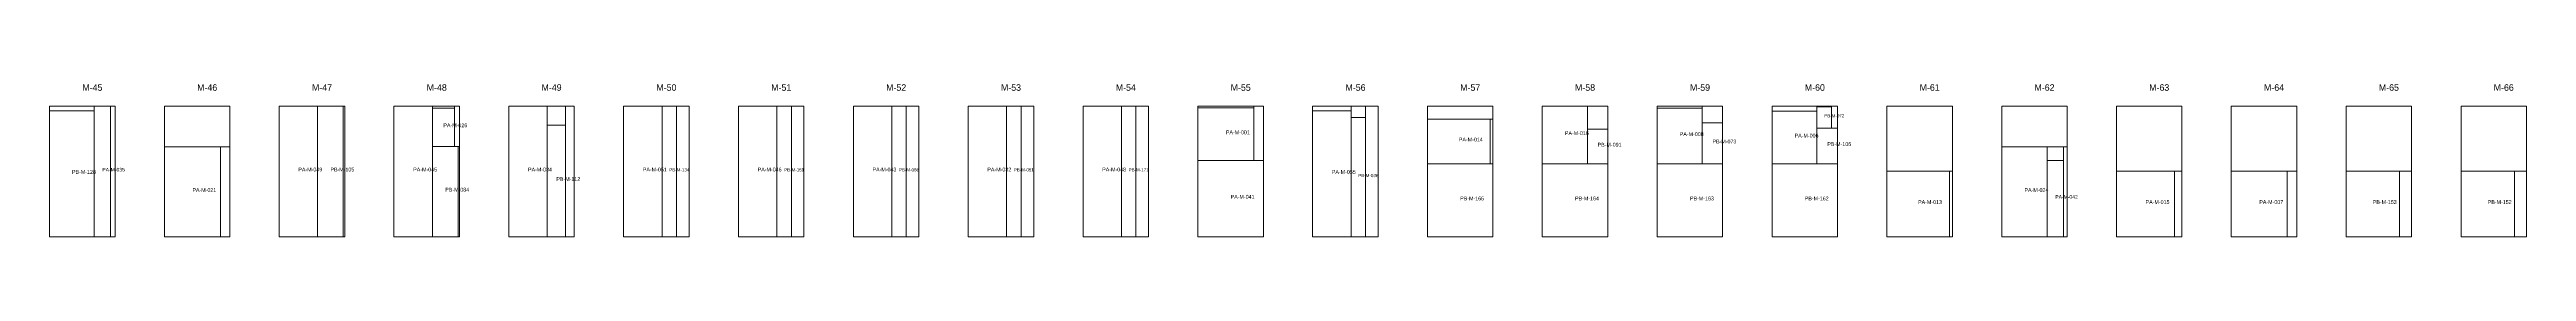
# Model space of a CAD drawing. Header units: metres. Extents: x 272.5 to 301.9, y -91.2 to -56.4.
# Drawn here: x 272.45 to 295.02, y -79.76 to -78.36 of the extents above; entities that cross this region are included whole.
import ezdxf

# ---------------------------------------------------------------- set-up
doc = ezdxf.new("R2010")
doc.units = ezdxf.units.M
for name, color, linetype, lineweight, plot in [('CORTE-DESPERDICIO', 1, 'Continuous', 0, False), ('CORTE-RECORTE', 3, 'Continuous', 0, False), ('CORTE-SOBRANTE', 2, 'Continuous', 0, False), ('CORTE-TEXTO', 5, 'Continuous', 0, False), ('CORTE-TILE', 7, 'Continuous', 0, False)]:
    doc.layers.add(name, color=color, linetype=linetype, lineweight=lineweight, plot=plot)

msp = doc.modelspace()

# ---------------------------------------------------------------- linework, layer by layer
at = {"layer": 'CORTE-DESPERDICIO'}
for points in [[(272.454, -78.606), (272.861, -78.606), (272.861, -78.562), (272.454, -78.562)], [(273.01, -79.756), (273.05, -79.756), (273.05, -78.562), (273.01, -78.562)], [(275.129, -79.756), (275.142, -79.756), (275.142, -78.562), (275.129, -78.562)], [(275.941, -78.581), (276.141, -78.581), (276.141, -78.562), (275.941, -78.562)], [(276.141, -78.93), (276.187, -78.93), (276.187, -78.562), (276.141, -78.562)], [(277.153, -79.756), (277.233, -79.756), (277.233, -78.562), (277.153, -78.562)], [(282.913, -78.577), (283.424, -78.577), (283.424, -78.562), (282.913, -78.562)], [(283.424, -79.06), (283.51, -79.06), (283.51, -78.562), (283.424, -78.562)], [(283.959, -78.606), (284.309, -78.606), (284.309, -78.562), (283.959, -78.562)], [(285.575, -79.09), (285.601, -79.09), (285.601, -78.68), (285.575, -78.68)], [(287.098, -78.58), (287.508, -78.58), (287.508, -78.562), (287.098, -78.562)], [(288.144, -78.607), (288.553, -78.607), (288.553, -78.562), (288.144, -78.562)], [(288.685, -78.762), (288.74, -78.762), (288.74, -78.562), (288.685, -78.562)], [(274.01, -79.756), (274.096, -79.756), (274.096, -78.935), (274.01, -78.935)], [(276.175, -79.756), (276.187, -79.756), (276.187, -78.93), (276.175, -78.93)], [(290.798, -79.756), (290.832, -79.756), (290.832, -78.935), (290.798, -78.935)], [(289.76, -79.756), (289.786, -79.756), (289.786, -79.156), (289.76, -79.156)], [(291.81, -79.756), (291.877, -79.756), (291.877, -79.156), (291.81, -79.156)], [(292.837, -79.756), (292.923, -79.756), (292.923, -79.156), (292.837, -79.156)]]:
    msp.add_lwpolyline(points, close=True, dxfattribs=at)
at = {"layer": 'CORTE-RECORTE'}
for points in [[(272.454, -79.756), (272.861, -79.756), (272.861, -78.606), (272.454, -78.606)], [(272.861, -79.756), (273.01, -79.756), (273.01, -78.562), (272.861, -78.562)], [(274.546, -79.756), (274.895, -79.756), (274.895, -78.562), (274.546, -78.562)], [(274.895, -79.756), (275.129, -79.756), (275.129, -78.562), (274.895, -78.562)], [(275.591, -79.756), (275.941, -79.756), (275.941, -78.562), (275.591, -78.562)], [(275.941, -78.93), (276.141, -78.93), (276.141, -78.581), (275.941, -78.581)], [(276.637, -79.756), (276.987, -79.756), (276.987, -78.562), (276.637, -78.562)], [(276.987, -79.756), (277.153, -79.756), (277.153, -78.736), (276.987, -78.736)], [(277.683, -79.756), (278.033, -79.756), (278.033, -78.562), (277.683, -78.562)], [(278.033, -79.756), (278.165, -79.756), (278.165, -78.562), (278.033, -78.562)], [(278.729, -79.756), (279.079, -79.756), (279.079, -78.562), (278.729, -78.562)], [(279.079, -79.756), (279.211, -79.756), (279.211, -78.562), (279.079, -78.562)], [(279.776, -79.756), (280.125, -79.756), (280.125, -78.562), (279.776, -78.562)], [(280.125, -79.756), (280.257, -79.756), (280.257, -78.562), (280.125, -78.562)], [(280.822, -79.756), (281.171, -79.756), (281.171, -78.562), (280.822, -78.562)], [(281.171, -79.756), (281.303, -79.756), (281.303, -78.562), (281.171, -78.562)], [(281.868, -79.756), (282.217, -79.756), (282.217, -78.562), (281.868, -78.562)], [(282.217, -79.756), (282.349, -79.756), (282.349, -78.562), (282.217, -78.562)], [(282.913, -79.06), (283.424, -79.06), (283.424, -78.577), (282.913, -78.577)], [(283.959, -79.756), (284.309, -79.756), (284.309, -78.606), (283.959, -78.606)], [(284.309, -79.756), (284.441, -79.756), (284.441, -78.665), (284.309, -78.665)], [(285.005, -79.09), (285.575, -79.09), (285.575, -78.68), (285.005, -78.68)], [(286.051, -79.09), (286.462, -79.09), (286.462, -78.562), (286.051, -78.562)], [(287.098, -79.09), (287.508, -79.09), (287.508, -78.58), (287.098, -78.58)], [(287.508, -79.09), (287.693, -79.09), (287.693, -78.716), (287.508, -78.716)], [(288.144, -79.09), (288.553, -79.09), (288.553, -78.607), (288.144, -78.607)], [(288.553, -78.762), (288.685, -78.762), (288.685, -78.568), (288.553, -78.568)], [(273.5, -79.756), (274.01, -79.756), (274.01, -78.935), (273.5, -78.935)], [(275.941, -79.756), (276.175, -79.756), (276.175, -78.93), (275.941, -78.93)], [(286.462, -79.09), (286.647, -79.09), (286.647, -78.774), (286.462, -78.774)], [(288.553, -79.09), (288.74, -79.09), (288.74, -78.762), (288.553, -78.762)], [(290.236, -79.756), (290.65, -79.756), (290.65, -78.935), (290.236, -78.935)], [(282.913, -79.756), (283.51, -79.756), (283.51, -79.06), (282.913, -79.06)], [(285.005, -79.756), (285.601, -79.756), (285.601, -79.09), (285.005, -79.09)], [(286.051, -79.756), (286.647, -79.756), (286.647, -79.09), (286.051, -79.09)], [(287.098, -79.756), (287.693, -79.756), (287.693, -79.09), (287.098, -79.09)], [(288.144, -79.756), (288.74, -79.756), (288.74, -79.09), (288.144, -79.09)], [(289.19, -79.756), (289.76, -79.756), (289.76, -79.156), (289.19, -79.156)], [(290.65, -79.756), (290.798, -79.756), (290.798, -79.06), (290.65, -79.06)], [(291.281, -79.756), (291.81, -79.756), (291.81, -79.156), (291.281, -79.156)], [(292.327, -79.756), (292.837, -79.756), (292.837, -79.156), (292.327, -79.156)], [(293.373, -79.756), (293.86, -79.756), (293.86, -79.156), (293.373, -79.156)], [(294.42, -79.756), (294.906, -79.756), (294.906, -79.156), (294.42, -79.156)]]:
    msp.add_lwpolyline(points, close=True, dxfattribs=at)
at = {"layer": 'CORTE-SOBRANTE'}
for points in [[(273.5, -78.935), (274.096, -78.935), (274.096, -78.562), (273.5, -78.562)], [(276.987, -78.736), (277.153, -78.736), (277.153, -78.562), (276.987, -78.562)], [(278.165, -79.756), (278.279, -79.756), (278.279, -78.562), (278.165, -78.562)], [(279.211, -79.756), (279.325, -79.756), (279.325, -78.562), (279.211, -78.562)], [(280.257, -79.756), (280.372, -79.756), (280.372, -78.562), (280.257, -78.562)], [(281.303, -79.756), (281.418, -79.756), (281.418, -78.562), (281.303, -78.562)], [(282.349, -79.756), (282.464, -79.756), (282.464, -78.562), (282.349, -78.562)], [(284.309, -78.665), (284.441, -78.665), (284.441, -78.562), (284.309, -78.562)], [(284.441, -79.756), (284.556, -79.756), (284.556, -78.562), (284.441, -78.562)], [(285.005, -78.68), (285.601, -78.68), (285.601, -78.562), (285.005, -78.562)], [(286.462, -78.774), (286.647, -78.774), (286.647, -78.562), (286.462, -78.562)], [(287.508, -78.716), (287.693, -78.716), (287.693, -78.562), (287.508, -78.562)], [(289.19, -79.156), (289.786, -79.156), (289.786, -78.562), (289.19, -78.562)], [(290.236, -78.935), (290.832, -78.935), (290.832, -78.562), (290.236, -78.562)], [(291.281, -79.156), (291.877, -79.156), (291.877, -78.562), (291.281, -78.562)], [(292.327, -79.156), (292.923, -79.156), (292.923, -78.562), (292.327, -78.562)], [(293.373, -79.156), (293.969, -79.156), (293.969, -78.562), (293.373, -78.562)], [(294.42, -79.156), (295.015, -79.156), (295.015, -78.562), (294.42, -78.562)], [(290.65, -79.06), (290.798, -79.06), (290.798, -78.935), (290.65, -78.935)], [(293.86, -79.756), (293.969, -79.756), (293.969, -79.156), (293.86, -79.156)], [(294.906, -79.756), (295.015, -79.756), (295.015, -79.156), (294.906, -79.156)]]:
    msp.add_lwpolyline(points, close=True, dxfattribs=at)
at = {"layer": 'CORTE-TILE'}
for points in [[(272.454, -79.756), (273.05, -79.756), (273.05, -78.562), (272.454, -78.562)], [(273.5, -79.756), (274.096, -79.756), (274.096, -78.562), (273.5, -78.562)], [(274.546, -79.756), (275.142, -79.756), (275.142, -78.562), (274.546, -78.562)], [(275.591, -79.756), (276.187, -79.756), (276.187, -78.562), (275.591, -78.562)], [(276.637, -79.756), (277.233, -79.756), (277.233, -78.562), (276.637, -78.562)], [(277.683, -79.756), (278.279, -79.756), (278.279, -78.562), (277.683, -78.562)], [(278.729, -79.756), (279.325, -79.756), (279.325, -78.562), (278.729, -78.562)], [(279.776, -79.756), (280.372, -79.756), (280.372, -78.562), (279.776, -78.562)], [(280.822, -79.756), (281.418, -79.756), (281.418, -78.562), (280.822, -78.562)], [(281.868, -79.756), (282.464, -79.756), (282.464, -78.562), (281.868, -78.562)], [(282.913, -79.756), (283.51, -79.756), (283.51, -78.562), (282.913, -78.562)], [(283.959, -79.756), (284.556, -79.756), (284.556, -78.562), (283.959, -78.562)], [(285.005, -79.756), (285.601, -79.756), (285.601, -78.562), (285.005, -78.562)], [(286.051, -79.756), (286.647, -79.756), (286.647, -78.562), (286.051, -78.562)], [(287.098, -79.756), (287.693, -79.756), (287.693, -78.562), (287.098, -78.562)], [(288.144, -79.756), (288.74, -79.756), (288.74, -78.562), (288.144, -78.562)], [(289.19, -79.756), (289.786, -79.756), (289.786, -78.562), (289.19, -78.562)], [(290.236, -79.756), (290.832, -79.756), (290.832, -78.562), (290.236, -78.562)], [(291.281, -79.756), (291.877, -79.756), (291.877, -78.562), (291.281, -78.562)], [(292.327, -79.756), (292.923, -79.756), (292.923, -78.562), (292.327, -78.562)], [(293.373, -79.756), (293.969, -79.756), (293.969, -78.562), (293.373, -78.562)], [(294.42, -79.756), (295.015, -79.756), (295.015, -78.562), (294.42, -78.562)]]:
    msp.add_lwpolyline(points, close=True, dxfattribs=at)

# ---------------------------------------------------------------- texts
at = {"layer": 'CORTE-TEXTO'}
for s, height, p in [('M-45', 0.06, (272.752, -78.422)), ('M-46', 0.06, (273.798, -78.422)), ('M-47', 0.06, (274.844, -78.422)), ('M-48', 0.06, (275.889, -78.422)), ('M-49', 0.06, (276.935, -78.422)), ('M-50', 0.06, (277.981, -78.422)), ('M-51', 0.06, (279.027, -78.422)), ('M-52', 0.06, (280.074, -78.422)), ('M-53', 0.06, (281.12, -78.422)), ('M-54', 0.06, (282.166, -78.422)), ('M-55', 0.06, (283.212, -78.422)), ('M-56', 0.06, (284.258, -78.422)), ('M-57', 0.06, (285.303, -78.422)), ('M-58', 0.06, (286.349, -78.422)), ('M-59', 0.06, (287.396, -78.422)), ('M-60', 0.06, (288.442, -78.422)), ('M-61', 0.06, (289.488, -78.422)), ('M-62', 0.06, (290.534, -78.422)), ('M-63', 0.06, (291.579, -78.422)), ('M-64', 0.06, (292.625, -78.422)), ('M-65', 0.06, (293.671, -78.422)), ('M-66', 0.06, (294.717, -78.422)), ('PA-M-026', 0.035, (276.041, -78.755)), ('PB-M-072', 0.0293, (288.62, -78.665)), ('PA-M-001', 0.035, (283.169, -78.819)), ('PA-M-014', 0.035, (285.291, -78.885)), ('PA-M-016', 0.035, (286.257, -78.826)), ('PB-M-091', 0.035, (286.555, -78.932)), ('PA-M-008', 0.035, (287.303, -78.835)), ('PB-M-073', 0.035, (287.601, -78.903)), ('PA-M-006', 0.035, (288.349, -78.849)), ('PB-M-106', 0.035, (288.647, -78.926)), ('PB-M-128', 0.035, (272.658, -79.181)), ('PA-M-035', 0.0329, (272.935, -79.159)), ('PA-M-049', 0.035, (274.72, -79.159)), ('PB-M-105', 0.035, (275.012, -79.159)), ('PA-M-045', 0.035, (275.766, -79.159)), ('PA-M-034', 0.035, (276.812, -79.159)), ('PA-M-051', 0.035, (277.858, -79.159)), ('PB-M-134', 0.0293, (278.099, -79.159)), ('PA-M-046', 0.035, (278.904, -79.159)), ('PB-M-151', 0.0293, (279.145, -79.159)), ('PA-M-043', 0.035, (279.95, -79.159)), ('PB-M-066', 0.0293, (280.191, -79.159)), ('PA-M-032', 0.035, (280.996, -79.159)), ('PB-M-051', 0.0293, (281.237, -79.159)), ('PA-M-048', 0.035, (282.042, -79.159)), ('PB-M-171', 0.0293, (282.283, -79.159)), ('PA-M-055', 0.035, (284.134, -79.181)), ('PB-M-036', 0.0293, (284.375, -79.211)), ('PA-M-021', 0.035, (273.755, -79.346)), ('PB-M-084', 0.035, (276.058, -79.343)), ('PB-M-112', 0.035, (277.07, -79.246)), ('PA-M-041', 0.035, (283.212, -79.408)), ('PB-M-165', 0.035, (285.303, -79.423)), ('PB-M-164', 0.035, (286.349, -79.423)), ('PB-M-163', 0.035, (287.396, -79.423)), ('PB-M-162', 0.035, (288.442, -79.423)), ('PA-M-024', 0.035, (290.443, -79.346)), ('PA-M-042', 0.0329, (290.724, -79.408)), ('PA-M-013', 0.035, (289.474, -79.456)), ('PA-M-015', 0.035, (291.546, -79.456)), ('PA-M-007', 0.035, (292.582, -79.456)), ('PB-M-153', 0.035, (293.616, -79.456)), ('PB-M-152', 0.035, (294.663, -79.456))]:
    msp.add_text(s, height=height, dxfattribs=at).set_placement(p)

doc.saveas('drawing.dxf')
